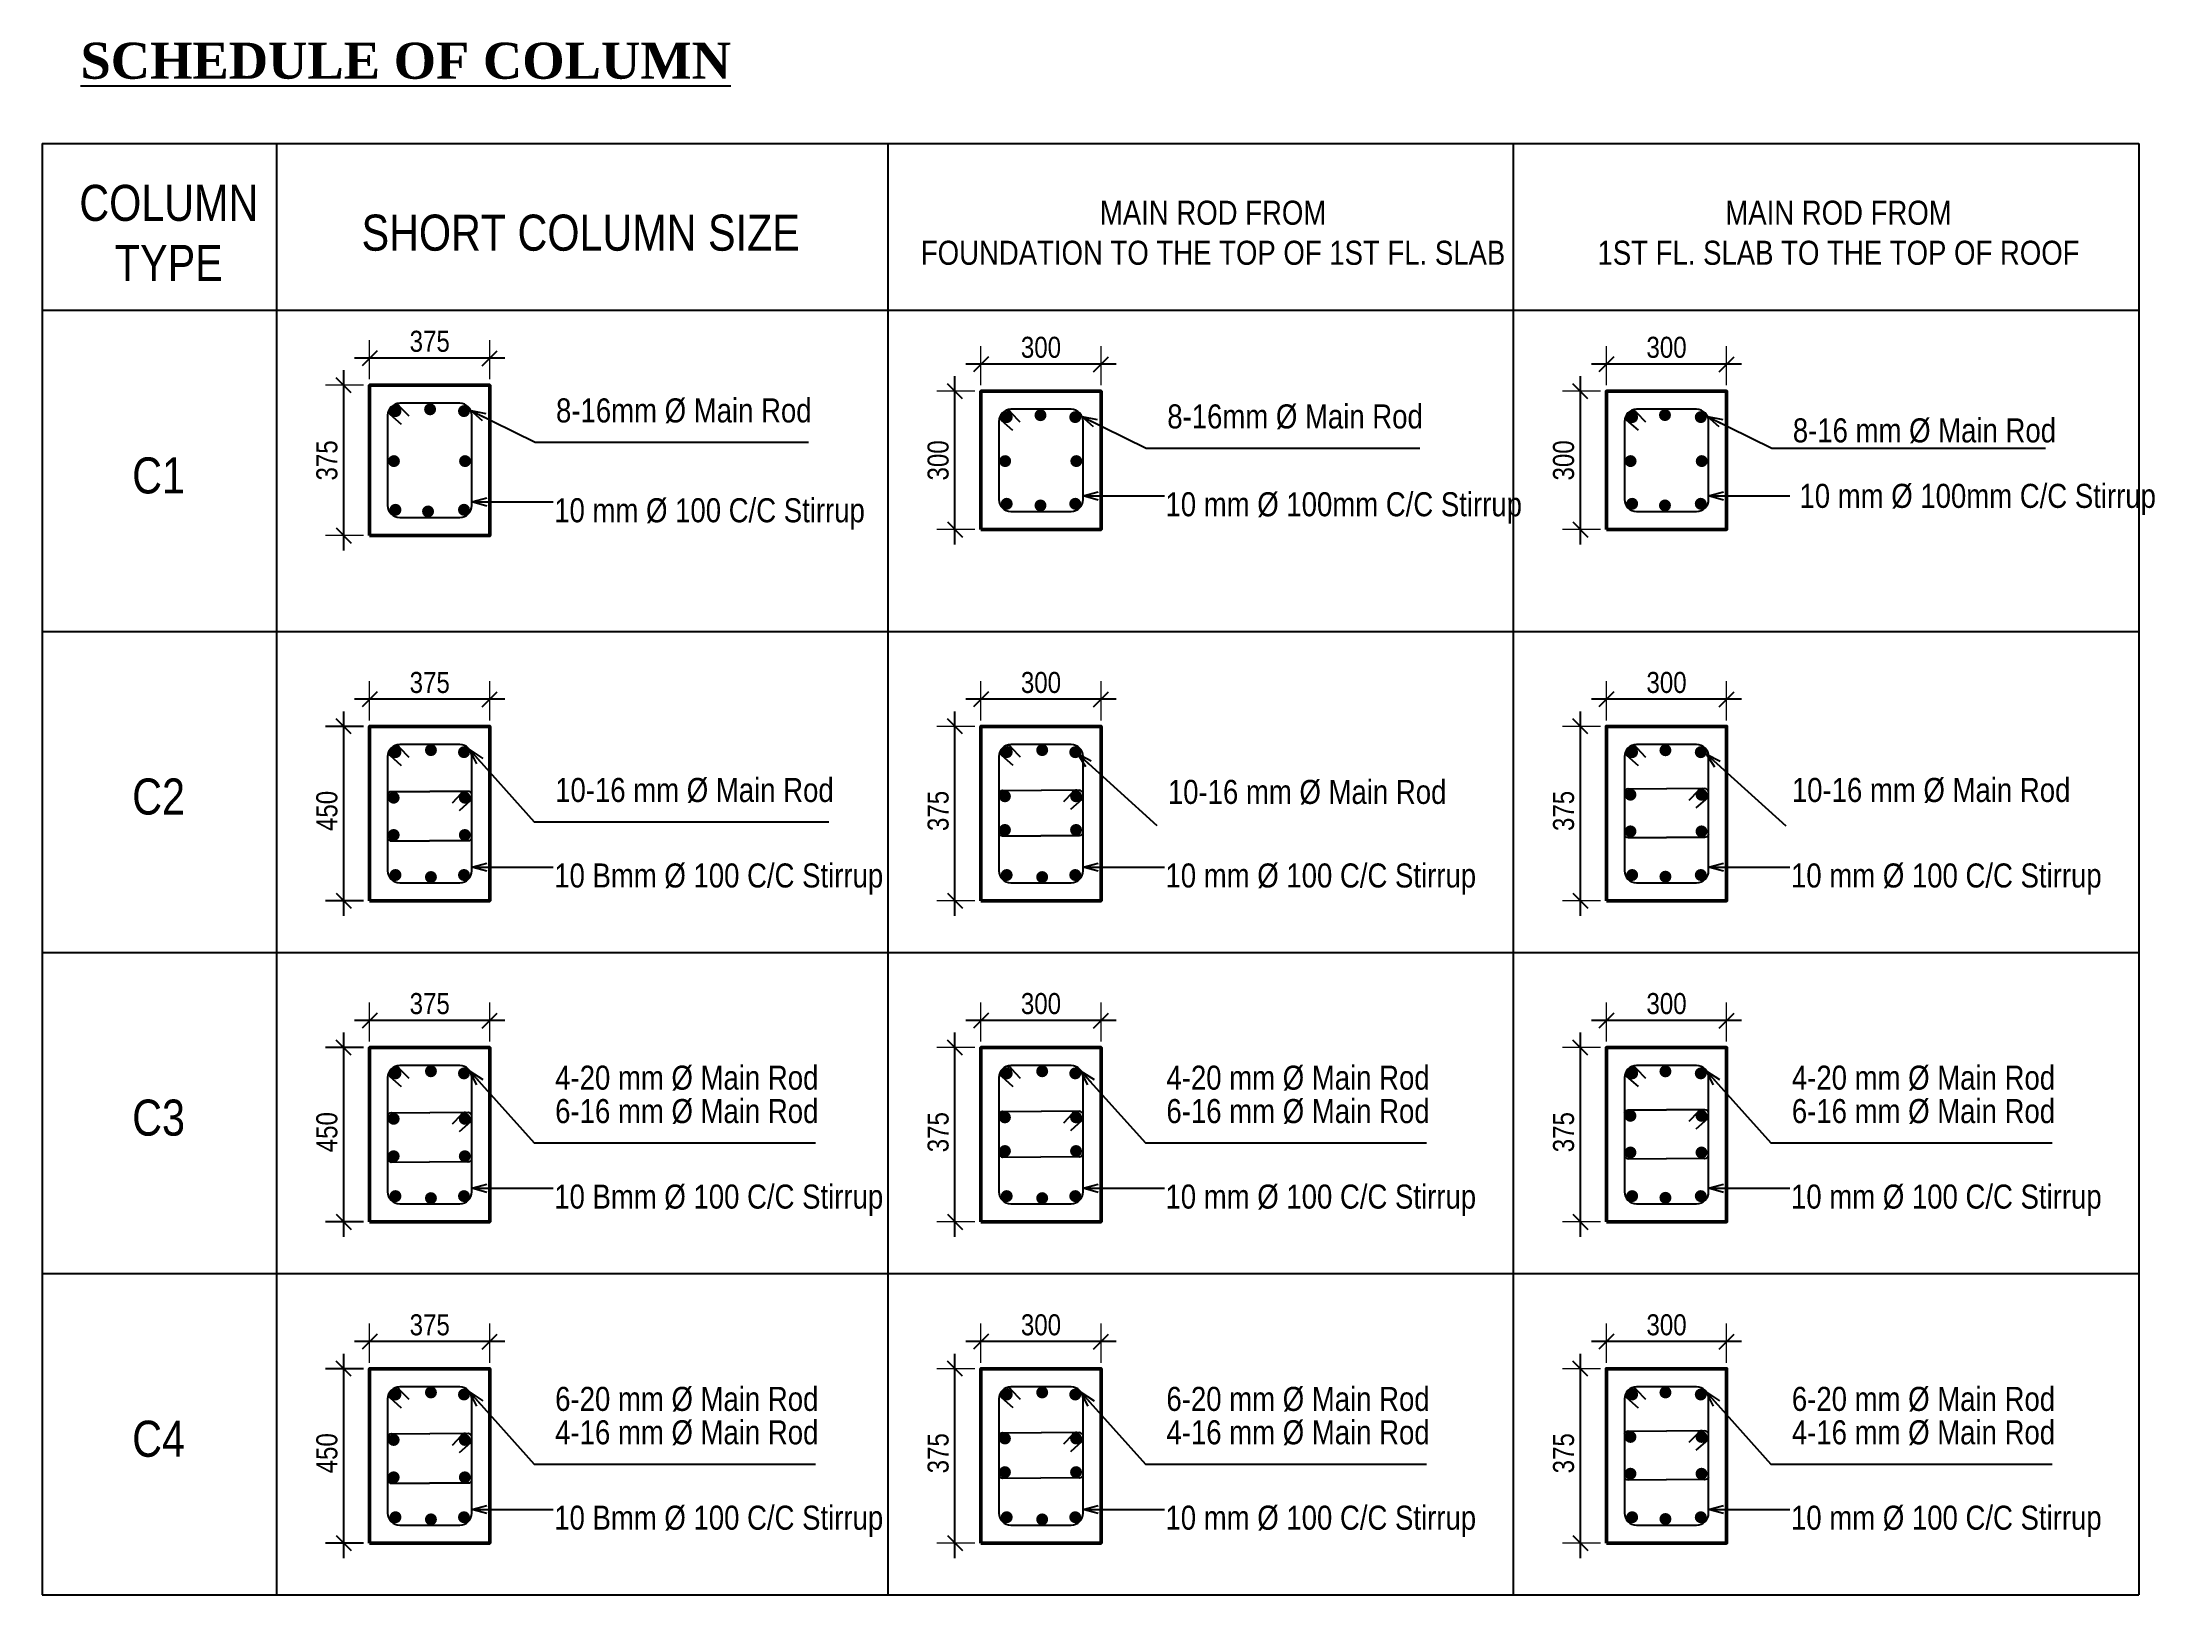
# Model space of a CAD drawing. Header units: inches. Extents: x -100787 to 3653, y -96809 to -8632.
# Drawn here: x -75208 to -75032.2, y -94292.7 to -94163.5 of the extents above; entities that cross this region are included whole.
import ezdxf

# ---------------------------------------------------------------- set-up
doc = ezdxf.new("R2010")
doc.units = ezdxf.units.IN
doc.header["$MEASUREMENT"] = 0
doc.header["$PDMODE"] = 99
doc.layers.add('Column', color=2, linetype='Continuous', lineweight=50)
doc.layers.add('DIM', color=7, linetype='Continuous', lineweight=15)
doc.layers.add('Rod', color=1, linetype='Continuous')
doc.layers.add('TEX', color=7, linetype='Continuous')
doc.styles.get("Standard").update_dxf_attribs({"font": 'ARIALN.TTF'})
doc.dimstyles.new('_20', dxfattribs={"dimscale": 0.25, "dimtxt": 7, "dimasz": 5, "dimexe": 6, "dimexo": 2, "dimgap": 2, "dimtad": 1, "dimdec": 1, "dimzin": 3, "dimdsep": 46, "dimlunit": 4, "dimtxsty": 'Standard', "dimblk": 'OBLIQUE', "dimcen": 0, "dimdle": 5, "dimclrt": 7, "dimazin": 0, "dimtfac": 0.0375, "dimtdec": 1, "dimtofl": 0, "dimtmove": 0, "dimatfit": 3, "dimldrblk": 'OPEN30', "dimfxl": 6, "dimtvp": 0.8, "dimtolj": 1, "dimtzin": 0, "dimlwe": -1, "dimarcsym": 0})

msp = doc.modelspace()

# ---------------------------------------------------------------- texts
at = {"layer": 'TEX'}
for s, insert, char_height, width, attachment_point in [('{\\fTimes New Roman|b1|i0|c0|p18;\\LSCHEDULE OF COLUMN}', (-75204.82, -94163.57), 3, 53.9145, 1), ('COLUMN \\PTYPE', (-75197.47, -94179.4), 3, 13.0958, 5), ('MAIN ROD FROM\\PFOUNDATION TO THE TOP OF 1ST FL. SLAB', (-75110.58, -94179.4), 2, 57.9349, 5), ('MAIN ROD FROM\\P1ST FL. SLAB TO THE TOP OF ROOF', (-75058.54, -94179.4), 2, 57.9349, 5), ('SHORT COLUMN SIZE', (-75163.2, -94179.4), 3, 57.9349, 5), ('8-16mm Ø Main Rod', (-75165.25, -94193.17), 2, 29.4189, 1), ('8-16mm Ø Main Rod', (-75114.39, -94193.67), 2, 29.4189, 1), ('8-16 mm Ø Main Rod', (-75062.34, -94194.83), 2, 29.4189, 1), ('{\\H2.778x;C1}', (-75198.32, -94199.6), 1.08, 37.6489, 5), ('10 mm Ø 100mm C/C Stirrup', (-75061.79, -94200.28), 2, 38.13, 1), ('10 mm Ø 100 C/C Stirrup', (-75165.4, -94201.48), 2, 38.13, 1), ('10 mm Ø 100mm C/C Stirrup', (-75114.54, -94200.98), 2, 38.13, 1), ('{\\H2.778x;C2}', (-75198.32, -94226.32), 1.08, 37.6489, 5), ('\\P10-16 mm Ø Main Rod', (-75165.32, -94221.42), 2, 29.4189, 1), ('\\P10-16 mm Ø Main Rod', (-75114.34, -94221.58), 2, 29.4189, 1), ('\\P10-16 mm Ø Main Rod', (-75062.42, -94221.42), 2, 29.4189, 1), ('10 Bmm Ø 100 C/C Stirrup', (-75165.4, -94231.87), 2, 38.13, 1), ('10 mm Ø 100 C/C Stirrup', (-75114.54, -94231.87), 2, 38.13, 1), ('10 mm Ø 100 C/C Stirrup', (-75062.49, -94231.87), 2, 38.13, 1), ('\\P4-20 mm Ø Main Rod', (-75165.32, -94245.36), 2, 29.4189, 1), ('\\P4-20 mm Ø Main Rod', (-75114.46, -94245.36), 2, 29.4189, 1), ('\\P4-20 mm Ø Main Rod', (-75062.42, -94245.36), 2, 29.4189, 1), ('{\\H2.778x;C3}', (-75198.32, -94253.04), 1.08, 37.6489, 5), ('\\P6-16 mm Ø Main Rod', (-75165.32, -94248.14), 2, 29.4189, 1), ('\\P6-16 mm Ø Main Rod', (-75114.46, -94248.14), 2, 29.4189, 1), ('\\P6-16 mm Ø Main Rod', (-75062.42, -94248.14), 2, 29.4189, 1), ('10 Bmm Ø 100 C/C Stirrup', (-75165.4, -94258.59), 2, 38.13, 1), ('10 mm Ø 100 C/C Stirrup', (-75114.54, -94258.59), 2, 38.13, 1), ('10 mm Ø 100 C/C Stirrup', (-75062.49, -94258.59), 2, 38.13, 1), ('\\P6-20 mm Ø Main Rod', (-75165.32, -94272.09), 2, 29.4189, 1), ('\\P6-20 mm Ø Main Rod', (-75114.46, -94272.09), 2, 29.4189, 1), ('\\P6-20 mm Ø Main Rod', (-75062.42, -94272.09), 2, 29.4189, 1), ('{\\H2.778x;C4}', (-75198.32, -94279.76), 1.08, 37.6489, 5), ('\\P4-16 mm Ø Main Rod', (-75165.32, -94274.87), 2, 29.4189, 1), ('\\P4-16 mm Ø Main Rod', (-75114.46, -94274.87), 2, 29.4189, 1), ('\\P4-16 mm Ø Main Rod', (-75062.42, -94274.87), 2, 29.4189, 1), ('10 Bmm Ø 100 C/C Stirrup', (-75165.4, -94285.31), 2, 38.13, 1), ('10 mm Ø 100 C/C Stirrup', (-75114.54, -94285.31), 2, 38.13, 1), ('10 mm Ø 100 C/C Stirrup', (-75062.49, -94285.31), 2, 38.13, 1)]:
    msp.add_mtext(s, dxfattribs=dict(at, insert=insert, char_height=char_height, width=width, attachment_point=attachment_point))

# ---------------------------------------------------------------- blocks, each defined once
blk = doc.blocks.new('_Oblique')
at = {"color": 0, "linetype": 'ByBlock', "lineweight": -2}
blk.add_line((-0.5, -0.5), (0.5, 0.5), dxfattribs=at)
blk = doc.blocks.new('*D743')
at = {"layer": 'Defpoints', "color": 0}
for p in [(-75182.92, -94192.08), (-75180.76, -94192.08), (-75180.76, -94204.58)]:
    blk.add_point(p, dxfattribs=at)
at = {"layer": 'DIM', "color": 0, "lineweight": -2}
blk.add_line((-75182.92, -94205.83), (-75182.92, -94190.83), dxfattribs=at)
at = {"layer": 'DIM', "color": 0}
for p, q in [((-75181.26, -94192.08), (-75184.42, -94192.08)), ((-75181.26, -94204.58), (-75184.42, -94204.58))]:
    blk.add_line(p, q, dxfattribs=at)
at = {"layer": 'DIM', "color": 0, "lineweight": -2, "xscale": 1.25, "yscale": 1.25, "zscale": 1.25}
for p, rotation in [((-75182.92, -94192.08), 90), ((-75182.92, -94204.58), 270)]:
    blk.add_blockref('_Oblique', p, dxfattribs=dict(at, rotation=rotation))
at = {"layer": 'DIM', "color": 7, "insert": (-75184.31, -94198.33), "char_height": 1.75, "attachment_point": 5, "rotation": 90}
blk.add_mtext('\\A1;375', dxfattribs=at)
blk = doc.blocks.new('_Open30')
at = {"color": 0, "linetype": 'ByBlock', "lineweight": -2}
for p, q in [((-1, 0.27), (0, 0)), ((0, 0), (-1, -0.27)), ((0, 0), (-1, 0))]:
    blk.add_line(p, q, dxfattribs=at)
blk = doc.blocks.new('*D752')
at = {"layer": 'Defpoints', "color": 0}
for p in [(-75180.76, -94189.83), (-75180.76, -94192.08), (-75170.76, -94192.08)]:
    blk.add_point(p, dxfattribs=at)
at = {"layer": 'DIM', "color": 0, "lineweight": -2}
blk.add_line((-75169.51, -94189.83), (-75182.01, -94189.83), dxfattribs=at)
at = {"layer": 'DIM', "color": 0}
for p, q in [((-75180.76, -94191.58), (-75180.76, -94188.33)), ((-75170.76, -94191.58), (-75170.76, -94188.33))]:
    blk.add_line(p, q, dxfattribs=at)
at = {"layer": 'DIM', "color": 0, "lineweight": -2, "xscale": 1.25, "yscale": 1.25, "zscale": 1.25, "rotation": 180}
blk.add_blockref('_Oblique', (-75180.76, -94189.83), dxfattribs=at)
at = {"layer": 'DIM', "color": 0, "lineweight": -2, "xscale": 1.25, "yscale": 1.25, "zscale": 1.25}
blk.add_blockref('_Oblique', (-75170.76, -94189.83), dxfattribs=at)
at = {"layer": 'DIM', "color": 7, "insert": (-75175.76, -94188.43), "char_height": 1.75, "attachment_point": 5}
blk.add_mtext('\\A1;375', dxfattribs=at)
blk = doc.blocks.new('*D744')
at = {"layer": 'Defpoints', "color": 0}
for p in [(-75132.06, -94192.58), (-75129.9, -94192.58), (-75129.9, -94204.08)]:
    blk.add_point(p, dxfattribs=at)
at = {"layer": 'DIM', "color": 0, "lineweight": -2}
blk.add_line((-75132.06, -94205.33), (-75132.06, -94191.33), dxfattribs=at)
at = {"layer": 'DIM', "color": 0}
for p, q in [((-75130.4, -94192.58), (-75133.56, -94192.58)), ((-75130.4, -94204.08), (-75133.56, -94204.08))]:
    blk.add_line(p, q, dxfattribs=at)
at = {"layer": 'DIM', "color": 0, "lineweight": -2, "xscale": 1.25, "yscale": 1.25, "zscale": 1.25}
for p, rotation in [((-75132.06, -94192.58), 90), ((-75132.06, -94204.08), 270)]:
    blk.add_blockref('_Oblique', p, dxfattribs=dict(at, rotation=rotation))
at = {"layer": 'DIM', "color": 7, "insert": (-75133.45, -94198.33), "char_height": 1.75, "attachment_point": 5, "rotation": 90}
blk.add_mtext('\\A1;300', dxfattribs=at)
blk = doc.blocks.new('*D753')
at = {"layer": 'Defpoints', "color": 0}
for p in [(-75129.9, -94190.33), (-75129.9, -94192.58), (-75119.9, -94192.58)]:
    blk.add_point(p, dxfattribs=at)
at = {"layer": 'DIM', "color": 0}
for p, q in [((-75129.9, -94192.08), (-75129.9, -94188.83)), ((-75119.9, -94192.08), (-75119.9, -94188.83))]:
    blk.add_line(p, q, dxfattribs=at)
at = {"layer": 'DIM', "color": 0, "lineweight": -2}
blk.add_line((-75118.65, -94190.33), (-75131.15, -94190.33), dxfattribs=at)
at = {"layer": 'DIM', "color": 0, "lineweight": -2, "xscale": 1.25, "yscale": 1.25, "zscale": 1.25, "rotation": 180}
blk.add_blockref('_Oblique', (-75129.9, -94190.33), dxfattribs=at)
at = {"layer": 'DIM', "color": 0, "lineweight": -2, "xscale": 1.25, "yscale": 1.25, "zscale": 1.25}
blk.add_blockref('_Oblique', (-75119.9, -94190.33), dxfattribs=at)
at = {"layer": 'DIM', "color": 7, "insert": (-75124.9, -94188.93), "char_height": 1.75, "attachment_point": 5}
blk.add_mtext('\\A1;300', dxfattribs=at)
blk = doc.blocks.new('*D745')
at = {"layer": 'Defpoints', "color": 0}
for p in [(-75080.01, -94192.58), (-75077.85, -94192.58), (-75077.85, -94204.08)]:
    blk.add_point(p, dxfattribs=at)
at = {"layer": 'DIM', "color": 0, "lineweight": -2}
blk.add_line((-75080.01, -94205.33), (-75080.01, -94191.33), dxfattribs=at)
at = {"layer": 'DIM', "color": 0}
for p, q in [((-75078.35, -94192.58), (-75081.51, -94192.58)), ((-75078.35, -94204.08), (-75081.51, -94204.08))]:
    blk.add_line(p, q, dxfattribs=at)
at = {"layer": 'DIM', "color": 0, "lineweight": -2, "xscale": 1.25, "yscale": 1.25, "zscale": 1.25}
for p, rotation in [((-75080.01, -94192.58), 90), ((-75080.01, -94204.08), 270)]:
    blk.add_blockref('_Oblique', p, dxfattribs=dict(at, rotation=rotation))
at = {"layer": 'DIM', "color": 7, "insert": (-75081.41, -94198.33), "char_height": 1.75, "attachment_point": 5, "rotation": 90}
blk.add_mtext('\\A1;300', dxfattribs=at)
blk = doc.blocks.new('*D754')
at = {"layer": 'Defpoints', "color": 0}
for p in [(-75077.85, -94190.33), (-75077.85, -94192.58), (-75067.85, -94192.58)]:
    blk.add_point(p, dxfattribs=at)
at = {"layer": 'DIM', "color": 0}
for p, q in [((-75077.85, -94192.08), (-75077.85, -94188.83)), ((-75067.85, -94192.08), (-75067.85, -94188.83))]:
    blk.add_line(p, q, dxfattribs=at)
at = {"layer": 'DIM', "color": 0, "lineweight": -2}
blk.add_line((-75066.6, -94190.33), (-75079.1, -94190.33), dxfattribs=at)
at = {"layer": 'DIM', "color": 0, "lineweight": -2, "xscale": 1.25, "yscale": 1.25, "zscale": 1.25, "rotation": 180}
blk.add_blockref('_Oblique', (-75077.85, -94190.33), dxfattribs=at)
at = {"layer": 'DIM', "color": 0, "lineweight": -2, "xscale": 1.25, "yscale": 1.25, "zscale": 1.25}
blk.add_blockref('_Oblique', (-75067.85, -94190.33), dxfattribs=at)
at = {"layer": 'DIM', "color": 7, "insert": (-75072.85, -94188.93), "char_height": 1.75, "attachment_point": 5}
blk.add_mtext('\\A1;300', dxfattribs=at)
blk = doc.blocks.new('A$C0A0C7ABB')
at = {"layer": 'Rod'}
blk.add_hatch(color=256, dxfattribs=at).paths.add_polyline_path([(1, 0.5, 1), (0, 0.5, 1)])
blk = doc.blocks.new('*D746')
at = {"layer": 'Defpoints', "color": 0}
for p in [(-75132.06, -94220.47), (-75129.9, -94220.47), (-75129.9, -94234.97)]:
    blk.add_point(p, dxfattribs=at)
at = {"layer": 'DIM', "color": 0, "lineweight": -2}
blk.add_line((-75132.06, -94236.22), (-75132.06, -94219.22), dxfattribs=at)
at = {"layer": 'DIM', "color": 0}
for p, q in [((-75130.4, -94220.47), (-75133.56, -94220.47)), ((-75130.4, -94234.97), (-75133.56, -94234.97))]:
    blk.add_line(p, q, dxfattribs=at)
at = {"layer": 'DIM', "color": 0, "lineweight": -2, "xscale": 1.25, "yscale": 1.25, "zscale": 1.25}
for p, rotation in [((-75132.06, -94220.47), 90), ((-75132.06, -94234.97), 270)]:
    blk.add_blockref('_Oblique', p, dxfattribs=dict(at, rotation=rotation))
at = {"layer": 'DIM', "color": 7, "insert": (-75133.45, -94227.5), "char_height": 1.75, "attachment_point": 5, "rotation": 90}
blk.add_mtext('\\A1;375', dxfattribs=at)
blk = doc.blocks.new('*D755')
at = {"layer": 'Defpoints', "color": 0}
for p in [(-75129.9, -94218.21), (-75129.9, -94220.47), (-75119.9, -94220.47)]:
    blk.add_point(p, dxfattribs=at)
at = {"layer": 'DIM', "color": 0}
for p, q in [((-75129.9, -94219.97), (-75129.9, -94216.71)), ((-75119.9, -94219.97), (-75119.9, -94216.71))]:
    blk.add_line(p, q, dxfattribs=at)
at = {"layer": 'DIM', "color": 0, "lineweight": -2}
blk.add_line((-75118.65, -94218.21), (-75131.15, -94218.21), dxfattribs=at)
at = {"layer": 'DIM', "color": 0, "lineweight": -2, "xscale": 1.25, "yscale": 1.25, "zscale": 1.25, "rotation": 180}
blk.add_blockref('_Oblique', (-75129.9, -94218.21), dxfattribs=at)
at = {"layer": 'DIM', "color": 0, "lineweight": -2, "xscale": 1.25, "yscale": 1.25, "zscale": 1.25}
blk.add_blockref('_Oblique', (-75119.9, -94218.21), dxfattribs=at)
at = {"layer": 'DIM', "color": 7, "insert": (-75124.9, -94216.82), "char_height": 1.75, "attachment_point": 5}
blk.add_mtext('\\A1;300', dxfattribs=at)
blk = doc.blocks.new('*D747')
at = {"layer": 'Defpoints', "color": 0}
for p in [(-75182.92, -94220.47), (-75180.76, -94220.47), (-75180.76, -94234.97)]:
    blk.add_point(p, dxfattribs=at)
at = {"layer": 'TEX', "color": 0, "lineweight": -2}
blk.add_line((-75182.92, -94236.22), (-75182.92, -94219.22), dxfattribs=at)
at = {"layer": 'TEX', "color": 0}
for p, q in [((-75181.26, -94220.47), (-75184.42, -94220.47)), ((-75181.26, -94234.97), (-75184.42, -94234.97))]:
    blk.add_line(p, q, dxfattribs=at)
at = {"layer": 'TEX', "color": 0, "lineweight": -2, "xscale": 1.25, "yscale": 1.25, "zscale": 1.25}
for p, rotation in [((-75182.92, -94220.47), 90), ((-75182.92, -94234.97), 270)]:
    blk.add_blockref('_Oblique', p, dxfattribs=dict(at, rotation=rotation))
at = {"layer": 'TEX', "color": 7, "insert": (-75184.31, -94227.5), "char_height": 1.75, "attachment_point": 5, "rotation": 90}
blk.add_mtext('\\A1;450', dxfattribs=at)
blk = doc.blocks.new('*D756')
at = {"layer": 'Defpoints', "color": 0}
for p in [(-75180.76, -94218.21), (-75180.76, -94220.47), (-75170.76, -94220.47)]:
    blk.add_point(p, dxfattribs=at)
at = {"layer": 'DIM', "color": 0}
for p, q in [((-75180.76, -94219.97), (-75180.76, -94216.71)), ((-75170.76, -94219.97), (-75170.76, -94216.71))]:
    blk.add_line(p, q, dxfattribs=at)
at = {"layer": 'DIM', "color": 0, "lineweight": -2}
blk.add_line((-75169.51, -94218.21), (-75182.01, -94218.21), dxfattribs=at)
at = {"layer": 'DIM', "color": 0, "lineweight": -2, "xscale": 1.25, "yscale": 1.25, "zscale": 1.25, "rotation": 180}
blk.add_blockref('_Oblique', (-75180.76, -94218.21), dxfattribs=at)
at = {"layer": 'DIM', "color": 0, "lineweight": -2, "xscale": 1.25, "yscale": 1.25, "zscale": 1.25}
blk.add_blockref('_Oblique', (-75170.76, -94218.21), dxfattribs=at)
at = {"layer": 'DIM', "color": 7, "insert": (-75175.76, -94216.82), "char_height": 1.75, "attachment_point": 5}
blk.add_mtext('\\A1;375', dxfattribs=at)
blk = doc.blocks.new('*D748')
at = {"layer": 'Defpoints', "color": 0}
for p in [(-75080.01, -94220.47), (-75077.85, -94220.47), (-75077.85, -94234.97)]:
    blk.add_point(p, dxfattribs=at)
at = {"layer": 'DIM', "color": 0, "lineweight": -2}
blk.add_line((-75080.01, -94236.22), (-75080.01, -94219.22), dxfattribs=at)
at = {"layer": 'DIM', "color": 0}
for p, q in [((-75078.35, -94220.47), (-75081.51, -94220.47)), ((-75078.35, -94234.97), (-75081.51, -94234.97))]:
    blk.add_line(p, q, dxfattribs=at)
at = {"layer": 'DIM', "color": 0, "lineweight": -2, "xscale": 1.25, "yscale": 1.25, "zscale": 1.25}
for p, rotation in [((-75080.01, -94220.47), 90), ((-75080.01, -94234.97), 270)]:
    blk.add_blockref('_Oblique', p, dxfattribs=dict(at, rotation=rotation))
at = {"layer": 'DIM', "color": 7, "insert": (-75081.41, -94227.5), "char_height": 1.75, "attachment_point": 5, "rotation": 90}
blk.add_mtext('\\A1;375', dxfattribs=at)
blk = doc.blocks.new('*D757')
at = {"layer": 'Defpoints', "color": 0}
for p in [(-75077.85, -94218.21), (-75077.85, -94220.47), (-75067.85, -94220.47)]:
    blk.add_point(p, dxfattribs=at)
at = {"layer": 'DIM', "color": 0}
for p, q in [((-75077.85, -94219.97), (-75077.85, -94216.71)), ((-75067.85, -94219.97), (-75067.85, -94216.71))]:
    blk.add_line(p, q, dxfattribs=at)
at = {"layer": 'DIM', "color": 0, "lineweight": -2}
blk.add_line((-75066.6, -94218.21), (-75079.1, -94218.21), dxfattribs=at)
at = {"layer": 'DIM', "color": 0, "lineweight": -2, "xscale": 1.25, "yscale": 1.25, "zscale": 1.25, "rotation": 180}
blk.add_blockref('_Oblique', (-75077.85, -94218.21), dxfattribs=at)
at = {"layer": 'DIM', "color": 0, "lineweight": -2, "xscale": 1.25, "yscale": 1.25, "zscale": 1.25}
blk.add_blockref('_Oblique', (-75067.85, -94218.21), dxfattribs=at)
at = {"layer": 'DIM', "color": 7, "insert": (-75072.85, -94216.82), "char_height": 1.75, "attachment_point": 5}
blk.add_mtext('\\A1;300', dxfattribs=at)
blk = doc.blocks.new('*D749')
at = {"layer": 'Defpoints', "color": 0}
for p in [(-75132.06, -94247.19), (-75129.9, -94247.19), (-75129.9, -94261.69)]:
    blk.add_point(p, dxfattribs=at)
at = {"layer": 'DIM', "color": 0, "lineweight": -2}
blk.add_line((-75132.06, -94262.94), (-75132.06, -94245.94), dxfattribs=at)
at = {"layer": 'DIM', "color": 0}
for p, q in [((-75130.4, -94247.19), (-75133.56, -94247.19)), ((-75130.4, -94261.69), (-75133.56, -94261.69))]:
    blk.add_line(p, q, dxfattribs=at)
at = {"layer": 'DIM', "color": 0, "lineweight": -2, "xscale": 1.25, "yscale": 1.25, "zscale": 1.25}
for p, rotation in [((-75132.06, -94247.19), 90), ((-75132.06, -94261.69), 270)]:
    blk.add_blockref('_Oblique', p, dxfattribs=dict(at, rotation=rotation))
at = {"layer": 'DIM', "color": 7, "insert": (-75133.45, -94254.23), "char_height": 1.75, "attachment_point": 5, "rotation": 90}
blk.add_mtext('\\A1;375', dxfattribs=at)
blk = doc.blocks.new('*D758')
at = {"layer": 'Defpoints', "color": 0}
for p in [(-75129.9, -94244.94), (-75129.9, -94247.19), (-75119.9, -94247.19)]:
    blk.add_point(p, dxfattribs=at)
at = {"layer": 'DIM', "color": 0}
for p, q in [((-75129.9, -94246.69), (-75129.9, -94243.44)), ((-75119.9, -94246.69), (-75119.9, -94243.44))]:
    blk.add_line(p, q, dxfattribs=at)
at = {"layer": 'DIM', "color": 0, "lineweight": -2}
blk.add_line((-75118.65, -94244.94), (-75131.15, -94244.94), dxfattribs=at)
at = {"layer": 'DIM', "color": 0, "lineweight": -2, "xscale": 1.25, "yscale": 1.25, "zscale": 1.25, "rotation": 180}
blk.add_blockref('_Oblique', (-75129.9, -94244.94), dxfattribs=at)
at = {"layer": 'DIM', "color": 0, "lineweight": -2, "xscale": 1.25, "yscale": 1.25, "zscale": 1.25}
blk.add_blockref('_Oblique', (-75119.9, -94244.94), dxfattribs=at)
at = {"layer": 'DIM', "color": 7, "insert": (-75124.9, -94243.54), "char_height": 1.75, "attachment_point": 5}
blk.add_mtext('\\A1;300', dxfattribs=at)
blk = doc.blocks.new('*D750')
at = {"layer": 'Defpoints', "color": 0}
for p in [(-75182.92, -94247.19), (-75180.76, -94247.19), (-75180.76, -94261.69)]:
    blk.add_point(p, dxfattribs=at)
at = {"layer": 'TEX', "color": 0, "lineweight": -2}
blk.add_line((-75182.92, -94262.94), (-75182.92, -94245.94), dxfattribs=at)
at = {"layer": 'TEX', "color": 0}
for p, q in [((-75181.26, -94247.19), (-75184.42, -94247.19)), ((-75181.26, -94261.69), (-75184.42, -94261.69))]:
    blk.add_line(p, q, dxfattribs=at)
at = {"layer": 'TEX', "color": 0, "lineweight": -2, "xscale": 1.25, "yscale": 1.25, "zscale": 1.25}
for p, rotation in [((-75182.92, -94247.19), 90), ((-75182.92, -94261.69), 270)]:
    blk.add_blockref('_Oblique', p, dxfattribs=dict(at, rotation=rotation))
at = {"layer": 'TEX', "color": 7, "insert": (-75184.31, -94254.23), "char_height": 1.75, "attachment_point": 5, "rotation": 90}
blk.add_mtext('\\A1;450', dxfattribs=at)
blk = doc.blocks.new('*D759')
at = {"layer": 'Defpoints', "color": 0}
for p in [(-75180.76, -94244.94), (-75180.76, -94247.19), (-75170.76, -94247.19)]:
    blk.add_point(p, dxfattribs=at)
at = {"layer": 'DIM', "color": 0}
for p, q in [((-75180.76, -94246.69), (-75180.76, -94243.44)), ((-75170.76, -94246.69), (-75170.76, -94243.44))]:
    blk.add_line(p, q, dxfattribs=at)
at = {"layer": 'DIM', "color": 0, "lineweight": -2}
blk.add_line((-75169.51, -94244.94), (-75182.01, -94244.94), dxfattribs=at)
at = {"layer": 'DIM', "color": 0, "lineweight": -2, "xscale": 1.25, "yscale": 1.25, "zscale": 1.25, "rotation": 180}
blk.add_blockref('_Oblique', (-75180.76, -94244.94), dxfattribs=at)
at = {"layer": 'DIM', "color": 0, "lineweight": -2, "xscale": 1.25, "yscale": 1.25, "zscale": 1.25}
blk.add_blockref('_Oblique', (-75170.76, -94244.94), dxfattribs=at)
at = {"layer": 'DIM', "color": 7, "insert": (-75175.76, -94243.54), "char_height": 1.75, "attachment_point": 5}
blk.add_mtext('\\A1;375', dxfattribs=at)
blk = doc.blocks.new('*D751')
at = {"layer": 'Defpoints', "color": 0}
for p in [(-75080.01, -94247.19), (-75077.85, -94247.19), (-75077.85, -94261.69)]:
    blk.add_point(p, dxfattribs=at)
at = {"layer": 'DIM', "color": 0, "lineweight": -2}
blk.add_line((-75080.01, -94262.94), (-75080.01, -94245.94), dxfattribs=at)
at = {"layer": 'DIM', "color": 0}
for p, q in [((-75078.35, -94247.19), (-75081.51, -94247.19)), ((-75078.35, -94261.69), (-75081.51, -94261.69))]:
    blk.add_line(p, q, dxfattribs=at)
at = {"layer": 'DIM', "color": 0, "lineweight": -2, "xscale": 1.25, "yscale": 1.25, "zscale": 1.25}
for p, rotation in [((-75080.01, -94247.19), 90), ((-75080.01, -94261.69), 270)]:
    blk.add_blockref('_Oblique', p, dxfattribs=dict(at, rotation=rotation))
at = {"layer": 'DIM', "color": 7, "insert": (-75081.41, -94254.23), "char_height": 1.75, "attachment_point": 5, "rotation": 90}
blk.add_mtext('\\A1;375', dxfattribs=at)
blk = doc.blocks.new('*D760')
at = {"layer": 'Defpoints', "color": 0}
for p in [(-75077.85, -94244.94), (-75077.85, -94247.19), (-75067.85, -94247.19)]:
    blk.add_point(p, dxfattribs=at)
at = {"layer": 'DIM', "color": 0}
for p, q in [((-75077.85, -94246.69), (-75077.85, -94243.44)), ((-75067.85, -94246.69), (-75067.85, -94243.44))]:
    blk.add_line(p, q, dxfattribs=at)
at = {"layer": 'DIM', "color": 0, "lineweight": -2}
blk.add_line((-75066.6, -94244.94), (-75079.1, -94244.94), dxfattribs=at)
at = {"layer": 'DIM', "color": 0, "lineweight": -2, "xscale": 1.25, "yscale": 1.25, "zscale": 1.25, "rotation": 180}
blk.add_blockref('_Oblique', (-75077.85, -94244.94), dxfattribs=at)
at = {"layer": 'DIM', "color": 0, "lineweight": -2, "xscale": 1.25, "yscale": 1.25, "zscale": 1.25}
blk.add_blockref('_Oblique', (-75067.85, -94244.94), dxfattribs=at)
at = {"layer": 'DIM', "color": 7, "insert": (-75072.85, -94243.54), "char_height": 1.75, "attachment_point": 5}
blk.add_mtext('\\A1;300', dxfattribs=at)
blk = doc.blocks.new('*D761')
at = {"layer": 'Defpoints', "color": 0}
for p in [(-75132.06, -94273.92), (-75129.9, -94273.92), (-75129.9, -94288.42)]:
    blk.add_point(p, dxfattribs=at)
at = {"layer": 'DIM', "color": 0}
for p, q in [((-75130.4, -94273.92), (-75133.56, -94273.92)), ((-75130.4, -94288.42), (-75133.56, -94288.42))]:
    blk.add_line(p, q, dxfattribs=at)
at = {"layer": 'DIM', "color": 0, "lineweight": -2}
blk.add_line((-75132.06, -94289.67), (-75132.06, -94272.67), dxfattribs=at)
at = {"layer": 'DIM', "color": 0, "lineweight": -2, "xscale": 1.25, "yscale": 1.25, "zscale": 1.25}
for p, rotation in [((-75132.06, -94273.92), 90), ((-75132.06, -94288.42), 270)]:
    blk.add_blockref('_Oblique', p, dxfattribs=dict(at, rotation=rotation))
at = {"layer": 'DIM', "color": 7, "insert": (-75133.45, -94280.95), "char_height": 1.75, "attachment_point": 5, "rotation": 90}
blk.add_mtext('\\A1;375', dxfattribs=at)
blk = doc.blocks.new('*D764')
at = {"layer": 'Defpoints', "color": 0}
for p in [(-75129.9, -94271.66), (-75129.9, -94273.92), (-75119.9, -94273.92)]:
    blk.add_point(p, dxfattribs=at)
at = {"layer": 'DIM', "color": 0}
for p, q in [((-75129.9, -94273.42), (-75129.9, -94270.16)), ((-75119.9, -94273.42), (-75119.9, -94270.16))]:
    blk.add_line(p, q, dxfattribs=at)
at = {"layer": 'DIM', "color": 0, "lineweight": -2}
blk.add_line((-75118.65, -94271.66), (-75131.15, -94271.66), dxfattribs=at)
at = {"layer": 'DIM', "color": 0, "lineweight": -2, "xscale": 1.25, "yscale": 1.25, "zscale": 1.25, "rotation": 180}
blk.add_blockref('_Oblique', (-75129.9, -94271.66), dxfattribs=at)
at = {"layer": 'DIM', "color": 0, "lineweight": -2, "xscale": 1.25, "yscale": 1.25, "zscale": 1.25}
blk.add_blockref('_Oblique', (-75119.9, -94271.66), dxfattribs=at)
at = {"layer": 'DIM', "color": 7, "insert": (-75124.9, -94270.27), "char_height": 1.75, "attachment_point": 5}
blk.add_mtext('\\A1;300', dxfattribs=at)
blk = doc.blocks.new('*D762')
at = {"layer": 'Defpoints', "color": 0}
for p in [(-75182.92, -94273.92), (-75180.76, -94273.92), (-75180.76, -94288.42)]:
    blk.add_point(p, dxfattribs=at)
at = {"layer": 'TEX', "color": 0}
for p, q in [((-75181.26, -94273.92), (-75184.42, -94273.92)), ((-75181.26, -94288.42), (-75184.42, -94288.42))]:
    blk.add_line(p, q, dxfattribs=at)
at = {"layer": 'TEX', "color": 0, "lineweight": -2}
blk.add_line((-75182.92, -94289.67), (-75182.92, -94272.67), dxfattribs=at)
at = {"layer": 'TEX', "color": 0, "lineweight": -2, "xscale": 1.25, "yscale": 1.25, "zscale": 1.25}
for p, rotation in [((-75182.92, -94273.92), 90), ((-75182.92, -94288.42), 270)]:
    blk.add_blockref('_Oblique', p, dxfattribs=dict(at, rotation=rotation))
at = {"layer": 'TEX', "color": 7, "insert": (-75184.31, -94280.95), "char_height": 1.75, "attachment_point": 5, "rotation": 90}
blk.add_mtext('\\A1;450', dxfattribs=at)
blk = doc.blocks.new('*D765')
at = {"layer": 'Defpoints', "color": 0}
for p in [(-75180.76, -94271.66), (-75180.76, -94273.92), (-75170.76, -94273.92)]:
    blk.add_point(p, dxfattribs=at)
at = {"layer": 'DIM', "color": 0}
for p, q in [((-75180.76, -94273.42), (-75180.76, -94270.16)), ((-75170.76, -94273.42), (-75170.76, -94270.16))]:
    blk.add_line(p, q, dxfattribs=at)
at = {"layer": 'DIM', "color": 0, "lineweight": -2}
blk.add_line((-75169.51, -94271.66), (-75182.01, -94271.66), dxfattribs=at)
at = {"layer": 'DIM', "color": 0, "lineweight": -2, "xscale": 1.25, "yscale": 1.25, "zscale": 1.25, "rotation": 180}
blk.add_blockref('_Oblique', (-75180.76, -94271.66), dxfattribs=at)
at = {"layer": 'DIM', "color": 0, "lineweight": -2, "xscale": 1.25, "yscale": 1.25, "zscale": 1.25}
blk.add_blockref('_Oblique', (-75170.76, -94271.66), dxfattribs=at)
at = {"layer": 'DIM', "color": 7, "insert": (-75175.76, -94270.27), "char_height": 1.75, "attachment_point": 5}
blk.add_mtext('\\A1;375', dxfattribs=at)
blk = doc.blocks.new('*D763')
at = {"layer": 'Defpoints', "color": 0}
for p in [(-75080.01, -94273.92), (-75077.85, -94273.92), (-75077.85, -94288.42)]:
    blk.add_point(p, dxfattribs=at)
at = {"layer": 'DIM', "color": 0}
for p, q in [((-75078.35, -94273.92), (-75081.51, -94273.92)), ((-75078.35, -94288.42), (-75081.51, -94288.42))]:
    blk.add_line(p, q, dxfattribs=at)
at = {"layer": 'DIM', "color": 0, "lineweight": -2}
blk.add_line((-75080.01, -94289.67), (-75080.01, -94272.67), dxfattribs=at)
at = {"layer": 'DIM', "color": 0, "lineweight": -2, "xscale": 1.25, "yscale": 1.25, "zscale": 1.25}
for p, rotation in [((-75080.01, -94273.92), 90), ((-75080.01, -94288.42), 270)]:
    blk.add_blockref('_Oblique', p, dxfattribs=dict(at, rotation=rotation))
at = {"layer": 'DIM', "color": 7, "insert": (-75081.41, -94280.95), "char_height": 1.75, "attachment_point": 5, "rotation": 90}
blk.add_mtext('\\A1;375', dxfattribs=at)
blk = doc.blocks.new('*D766')
at = {"layer": 'Defpoints', "color": 0}
for p in [(-75077.85, -94271.66), (-75077.85, -94273.92), (-75067.85, -94273.92)]:
    blk.add_point(p, dxfattribs=at)
at = {"layer": 'DIM', "color": 0}
for p, q in [((-75077.85, -94273.42), (-75077.85, -94270.16)), ((-75067.85, -94273.42), (-75067.85, -94270.16))]:
    blk.add_line(p, q, dxfattribs=at)
at = {"layer": 'DIM', "color": 0, "lineweight": -2}
blk.add_line((-75066.6, -94271.66), (-75079.1, -94271.66), dxfattribs=at)
at = {"layer": 'DIM', "color": 0, "lineweight": -2, "xscale": 1.25, "yscale": 1.25, "zscale": 1.25, "rotation": 180}
blk.add_blockref('_Oblique', (-75077.85, -94271.66), dxfattribs=at)
at = {"layer": 'DIM', "color": 0, "lineweight": -2, "xscale": 1.25, "yscale": 1.25, "zscale": 1.25}
blk.add_blockref('_Oblique', (-75067.85, -94271.66), dxfattribs=at)
at = {"layer": 'DIM', "color": 7, "insert": (-75072.85, -94270.27), "char_height": 1.75, "attachment_point": 5}
blk.add_mtext('\\A1;300', dxfattribs=at)

# ---------------------------------------------------------------- dimensions: what is measured, and where the dimension line sits
at = {"layer": 'DIM'}
for base, p1, p2, text, picture, middle in [((-75180.76, -94189.83), (-75170.76, -94192.08), (-75180.76, -94192.08), '375', '*D752', (-75175.76, -94188.43)), ((-75129.9, -94190.33), (-75119.9, -94192.58), (-75129.9, -94192.58), '300', '*D753', (-75124.9, -94188.93)), ((-75077.85, -94190.33), (-75067.85, -94192.58), (-75077.85, -94192.58), '300', '*D754', (-75072.85, -94188.93)), ((-75180.76, -94218.21), (-75170.76, -94220.47), (-75180.76, -94220.47), '375', '*D756', (-75175.76, -94216.82)), ((-75129.9, -94218.21), (-75119.9, -94220.47), (-75129.9, -94220.47), '300', '*D755', (-75124.9, -94216.82)), ((-75077.85, -94218.21), (-75067.85, -94220.47), (-75077.85, -94220.47), '300', '*D757', (-75072.85, -94216.82)), ((-75180.76, -94244.94), (-75170.76, -94247.19), (-75180.76, -94247.19), '375', '*D759', (-75175.76, -94243.54)), ((-75129.9, -94244.94), (-75119.9, -94247.19), (-75129.9, -94247.19), '300', '*D758', (-75124.9, -94243.54)), ((-75077.85, -94244.94), (-75067.85, -94247.19), (-75077.85, -94247.19), '300', '*D760', (-75072.85, -94243.54)), ((-75180.76, -94271.66), (-75170.76, -94273.92), (-75180.76, -94273.92), '375', '*D765', (-75175.76, -94270.27)), ((-75129.9, -94271.66), (-75119.9, -94273.92), (-75129.9, -94273.92), '300', '*D764', (-75124.9, -94270.27)), ((-75077.85, -94271.66), (-75067.85, -94273.92), (-75077.85, -94273.92), '300', '*D766', (-75072.85, -94270.27))]:
    dim = msp.add_linear_dim(base=base, p1=p1, p2=p2, text=text, dimstyle='_20', dxfattribs=at)
    dim.commit()
    dim.dimension.update_dxf_attribs({"geometry": picture, "text_midpoint": middle})
for base, p1, p2, text, picture, middle in [((-75182.92, -94192.08), (-75180.76, -94204.58), (-75180.76, -94192.08), '375', '*D743', (-75182.92, -94198.33)), ((-75132.06, -94192.58), (-75129.9, -94204.08), (-75129.9, -94192.58), '300', '*D744', (-75132.06, -94198.33)), ((-75080.01, -94192.58), (-75077.85, -94204.08), (-75077.85, -94192.58), '300', '*D745', (-75080.01, -94198.33)), ((-75132.06, -94220.47), (-75129.9, -94234.97), (-75129.9, -94220.47), '375', '*D746', (-75132.06, -94227.5)), ((-75080.01, -94220.47), (-75077.85, -94234.97), (-75077.85, -94220.47), '375', '*D748', (-75080.01, -94227.5)), ((-75132.06, -94247.19), (-75129.9, -94261.69), (-75129.9, -94247.19), '375', '*D749', (-75132.06, -94254.23)), ((-75080.01, -94247.19), (-75077.85, -94261.69), (-75077.85, -94247.19), '375', '*D751', (-75080.01, -94254.23)), ((-75132.06, -94273.92), (-75129.9, -94288.42), (-75129.9, -94273.92), '375', '*D761', (-75132.06, -94280.95)), ((-75080.01, -94273.92), (-75077.85, -94288.42), (-75077.85, -94273.92), '375', '*D763', (-75080.01, -94280.95))]:
    dim = msp.add_linear_dim(base=base, p1=p1, p2=p2, angle=90, text=text, dimstyle='_20', dxfattribs=at)
    dim.commit()
    dim.dimension.update_dxf_attribs({"geometry": picture, "text_midpoint": middle, "dimtype": 160})
at = {"layer": 'TEX'}
for base, p1, p2, picture, middle in [((-75182.92, -94220.47), (-75180.76, -94234.97), (-75180.76, -94220.47), '*D747', (-75182.92, -94227.5)), ((-75182.92, -94247.19), (-75180.76, -94261.69), (-75180.76, -94247.19), '*D750', (-75182.92, -94254.23)), ((-75182.92, -94273.92), (-75180.76, -94288.42), (-75180.76, -94273.92), '*D762', (-75182.92, -94280.95))]:
    dim = msp.add_linear_dim(base=base, p1=p1, p2=p2, angle=90, text='450', dimstyle='_20', dxfattribs=at)
    dim.commit()
    dim.dimension.update_dxf_attribs({"geometry": picture, "text_midpoint": middle, "dimtype": 160})

# ---------------------------------------------------------------- hatches: boundary and pattern name
at = {"layer": 'Rod'}
for points in [[(-75178.11, -94194.23, -1), (-75179.11, -94194.23, -1)], [(-75175.23, -94194.08, 1), (-75176.23, -94194.08, 1)], [(-75173.41, -94194.23, 1), (-75172.41, -94194.23, 1)], [(-75127.25, -94194.73, -1), (-75128.25, -94194.73, -1)], [(-75122.55, -94194.73, 1), (-75121.55, -94194.73, 1)], [(-75075.21, -94194.73, -1), (-75076.21, -94194.73, -1)], [(-75072.48, -94194.56, 1), (-75073.48, -94194.56, 1)], [(-75070.5, -94194.73, 1), (-75069.5, -94194.73, 1)], [(-75178.24, -94198.39, 1), (-75179.24, -94198.39, 1)], [(-75173.32, -94198.39, -1), (-75172.32, -94198.39, -1)], [(-75127.38, -94198.39, 1), (-75128.38, -94198.39, 1)], [(-75122.46, -94198.39, -1), (-75121.46, -94198.39, -1)], [(-75075.34, -94198.39, 1), (-75076.34, -94198.39, 1)], [(-75070.42, -94198.39, -1), (-75069.42, -94198.39, -1)], [(-75178.11, -94202.44, 1), (-75179.11, -94202.44, 1)], [(-75175.4, -94202.58, 1), (-75176.4, -94202.58, 1)], [(-75173.41, -94202.44, -1), (-75172.41, -94202.44, -1)], [(-75127.25, -94201.94, 1), (-75128.25, -94201.94, 1)], [(-75124.44, -94202.08, 1), (-75125.44, -94202.08, 1)], [(-75122.55, -94201.94, -1), (-75121.55, -94201.94, -1)], [(-75075.21, -94201.94, 1), (-75076.21, -94201.94, 1)], [(-75072.48, -94202.08, 1), (-75073.48, -94202.08, 1)], [(-75070.5, -94201.94, -1), (-75069.5, -94201.94, -1)], [(-75178.11, -94222.61, -1), (-75179.11, -94222.61, -1)], [(-75176.16, -94222.44, -1), (-75175.16, -94222.44, -1)], [(-75173.41, -94222.61, 1), (-75172.41, -94222.61, 1)], [(-75127.25, -94222.61, -1), (-75128.25, -94222.61, -1)], [(-75125.3, -94222.44, -1), (-75124.3, -94222.44, -1)], [(-75122.55, -94222.61, 1), (-75121.55, -94222.61, 1)], [(-75075.21, -94222.61, -1), (-75076.21, -94222.61, -1)], [(-75072.44, -94222.45, 1), (-75073.44, -94222.45, 1)], [(-75070.5, -94222.61, 1), (-75069.5, -94222.61, 1)], [(-75178.26, -94226.4, 1), (-75179.26, -94226.4, 1)], [(-75173.34, -94226.4, -1), (-75172.34, -94226.4, -1)], [(-75127.4, -94226.28, 1), (-75128.4, -94226.28, 1)], [(-75122.48, -94226.28, -1), (-75121.48, -94226.28, -1)], [(-75075.35, -94226.15, 1), (-75076.35, -94226.15, 1)], [(-75070.44, -94226.15, -1), (-75069.44, -94226.15, -1)], [(-75127.4, -94229.08, 1), (-75128.4, -94229.08, 1)], [(-75122.48, -94229.08, -1), (-75121.48, -94229.08, -1)], [(-75178.26, -94229.5, 1), (-75179.26, -94229.5, 1)], [(-75173.34, -94229.5, -1), (-75172.34, -94229.5, -1)], [(-75075.35, -94229.2, 1), (-75076.35, -94229.2, 1)], [(-75070.44, -94229.2, -1), (-75069.44, -94229.2, -1)], [(-75178.11, -94232.83, 1), (-75179.11, -94232.83, 1)], [(-75176.16, -94233, 1), (-75175.16, -94233, 1)], [(-75173.41, -94232.83, -1), (-75172.41, -94232.83, -1)], [(-75127.25, -94232.83, 1), (-75128.25, -94232.83, 1)], [(-75125.3, -94233, 1), (-75124.3, -94233, 1)], [(-75122.55, -94232.83, -1), (-75121.55, -94232.83, -1)], [(-75075.21, -94232.83, 1), (-75076.21, -94232.83, 1)], [(-75072.44, -94232.97, 1), (-75073.44, -94232.97, 1)], [(-75070.5, -94232.83, -1), (-75069.5, -94232.83, -1)], [(-75178.11, -94249.34, -1), (-75179.11, -94249.34, -1)], [(-75176.16, -94249.16, -1), (-75175.16, -94249.16, -1)], [(-75173.41, -94249.34, 1), (-75172.41, -94249.34, 1)], [(-75127.25, -94249.34, -1), (-75128.25, -94249.34, -1)], [(-75125.3, -94249.16, -1), (-75124.3, -94249.16, -1)], [(-75122.55, -94249.34, 1), (-75121.55, -94249.34, 1)], [(-75075.21, -94249.34, -1), (-75076.21, -94249.34, -1)], [(-75072.44, -94249.17, 1), (-75073.44, -94249.17, 1)], [(-75070.5, -94249.34, 1), (-75069.5, -94249.34, 1)], [(-75178.26, -94253.12, 1), (-75179.26, -94253.12, 1)], [(-75173.34, -94253.12, -1), (-75172.34, -94253.12, -1)], [(-75127.4, -94253, 1), (-75128.4, -94253, 1)], [(-75122.48, -94253, -1), (-75121.48, -94253, -1)], [(-75075.35, -94252.87, 1), (-75076.35, -94252.87, 1)], [(-75070.44, -94252.87, -1), (-75069.44, -94252.87, -1)], [(-75178.26, -94256.23, 1), (-75179.26, -94256.23, 1)], [(-75173.34, -94256.23, -1), (-75172.34, -94256.23, -1)], [(-75127.4, -94255.8, 1), (-75128.4, -94255.8, 1)], [(-75122.48, -94255.8, -1), (-75121.48, -94255.8, -1)], [(-75075.35, -94255.92, 1), (-75076.35, -94255.92, 1)], [(-75070.44, -94255.92, -1), (-75069.44, -94255.92, -1)], [(-75178.11, -94259.55, 1), (-75179.11, -94259.55, 1)], [(-75176.16, -94259.72, 1), (-75175.16, -94259.72, 1)], [(-75173.41, -94259.55, -1), (-75172.41, -94259.55, -1)], [(-75127.25, -94259.55, 1), (-75128.25, -94259.55, 1)], [(-75125.3, -94259.72, 1), (-75124.3, -94259.72, 1)], [(-75122.55, -94259.55, -1), (-75121.55, -94259.55, -1)], [(-75075.21, -94259.55, 1), (-75076.21, -94259.55, 1)], [(-75072.44, -94259.69, 1), (-75073.44, -94259.69, 1)], [(-75070.5, -94259.55, -1), (-75069.5, -94259.55, -1)], [(-75178.11, -94276.06, -1), (-75179.11, -94276.06, -1)], [(-75176.16, -94275.89, -1), (-75175.16, -94275.89, -1)], [(-75173.41, -94276.06, 1), (-75172.41, -94276.06, 1)], [(-75127.25, -94276.06, -1), (-75128.25, -94276.06, -1)], [(-75125.3, -94275.89, -1), (-75124.3, -94275.89, -1)], [(-75122.55, -94276.06, 1), (-75121.55, -94276.06, 1)], [(-75075.21, -94276.06, -1), (-75076.21, -94276.06, -1)], [(-75072.44, -94275.89, 1), (-75073.44, -94275.89, 1)], [(-75070.5, -94276.06, 1), (-75069.5, -94276.06, 1)], [(-75178.26, -94279.84, 1), (-75179.26, -94279.84, 1)], [(-75173.34, -94279.84, -1), (-75172.34, -94279.84, -1)], [(-75127.4, -94279.72, 1), (-75128.4, -94279.72, 1)], [(-75122.48, -94279.72, -1), (-75121.48, -94279.72, -1)], [(-75075.35, -94279.59, 1), (-75076.35, -94279.59, 1)], [(-75070.44, -94279.59, -1), (-75069.44, -94279.59, -1)], [(-75178.26, -94282.95, 1), (-75179.26, -94282.95, 1)], [(-75173.34, -94282.95, -1), (-75172.34, -94282.95, -1)], [(-75127.4, -94282.52, 1), (-75128.4, -94282.52, 1)], [(-75122.48, -94282.52, -1), (-75121.48, -94282.52, -1)], [(-75075.35, -94282.65, 1), (-75076.35, -94282.65, 1)], [(-75070.44, -94282.65, -1), (-75069.44, -94282.65, -1)], [(-75178.11, -94286.27, 1), (-75179.11, -94286.27, 1)], [(-75176.16, -94286.45, 1), (-75175.16, -94286.45, 1)], [(-75173.41, -94286.27, -1), (-75172.41, -94286.27, -1)], [(-75127.25, -94286.27, 1), (-75128.25, -94286.27, 1)], [(-75125.3, -94286.45, 1), (-75124.3, -94286.45, 1)], [(-75122.55, -94286.27, -1), (-75121.55, -94286.27, -1)], [(-75075.21, -94286.27, 1), (-75076.21, -94286.27, 1)], [(-75072.44, -94286.42, 1), (-75073.44, -94286.42, 1)], [(-75070.5, -94286.27, -1), (-75069.5, -94286.27, -1)]]:
    msp.add_hatch(color=256, dxfattribs=at).paths.add_polyline_path(points)

# ---------------------------------------------------------------- linework, layer by layer
at = {"layer": 'Column'}
for points in [[(-75180.76, -94204.58), (-75170.76, -94204.58), (-75170.76, -94192.08), (-75180.76, -94192.08)], [(-75129.9, -94204.08), (-75119.9, -94204.08), (-75119.9, -94192.58), (-75129.9, -94192.58)], [(-75077.85, -94204.08), (-75067.85, -94204.08), (-75067.85, -94192.58), (-75077.85, -94192.58)], [(-75180.76, -94234.97), (-75170.76, -94234.97), (-75170.76, -94220.47), (-75180.76, -94220.47)], [(-75129.9, -94234.97), (-75119.9, -94234.97), (-75119.9, -94220.47), (-75129.9, -94220.47)], [(-75077.85, -94234.97), (-75067.85, -94234.97), (-75067.85, -94220.47), (-75077.85, -94220.47)], [(-75180.76, -94261.69), (-75170.76, -94261.69), (-75170.76, -94247.19), (-75180.76, -94247.19)], [(-75129.9, -94261.69), (-75119.9, -94261.69), (-75119.9, -94247.19), (-75129.9, -94247.19)], [(-75077.85, -94261.69), (-75067.85, -94261.69), (-75067.85, -94247.19), (-75077.85, -94247.19)], [(-75180.76, -94288.42), (-75170.76, -94288.42), (-75170.76, -94273.92), (-75180.76, -94273.92)], [(-75129.9, -94288.42), (-75119.9, -94288.42), (-75119.9, -94273.92), (-75129.9, -94273.92)], [(-75077.85, -94288.42), (-75067.85, -94288.42), (-75067.85, -94273.92), (-75077.85, -94273.92)]]:
    msp.add_lwpolyline(points, close=True, dxfattribs=at)
at = {"layer": 'Rod'}
for points in [[(-75178.26, -94203.08), (-75173.26, -94203.08, 0.414214), (-75172.26, -94202.08), (-75172.26, -94194.58, 0.414214), (-75173.26, -94193.58), (-75178.26, -94193.58, 0.414214), (-75179.26, -94194.58), (-75179.26, -94202.08, 0.414214)], [(-75127.4, -94202.58), (-75122.4, -94202.58, 0.414214), (-75121.4, -94201.58), (-75121.4, -94195.08, 0.414214), (-75122.4, -94194.08), (-75127.4, -94194.08, 0.414214), (-75128.4, -94195.08), (-75128.4, -94201.58, 0.414214)], [(-75075.35, -94202.58), (-75070.35, -94202.58, 0.414214), (-75069.35, -94201.58), (-75069.35, -94195.08, 0.414214), (-75070.35, -94194.08), (-75075.35, -94194.08, 0.414214), (-75076.35, -94195.08), (-75076.35, -94201.58, 0.414214)], [(-75178.26, -94233.47), (-75173.26, -94233.47, 0.414214), (-75172.26, -94232.47), (-75172.26, -94222.97, 0.414214), (-75173.26, -94221.97), (-75178.26, -94221.97, 0.414214), (-75179.26, -94222.97), (-75179.26, -94232.47, 0.414214)], [(-75127.4, -94233.47), (-75122.4, -94233.47, 0.414214), (-75121.4, -94232.47), (-75121.4, -94222.97, 0.414214), (-75122.4, -94221.97), (-75127.4, -94221.97, 0.414214), (-75128.4, -94222.97), (-75128.4, -94232.47, 0.414214)], [(-75075.35, -94233.47), (-75070.35, -94233.47, 0.414214), (-75069.35, -94232.47), (-75069.35, -94222.97, 0.414214), (-75070.35, -94221.97), (-75075.35, -94221.97, 0.414214), (-75076.35, -94222.97), (-75076.35, -94232.47, 0.414214)], [(-75178.26, -94260.19), (-75173.26, -94260.19, 0.414214), (-75172.26, -94259.19), (-75172.26, -94249.69, 0.414214), (-75173.26, -94248.69), (-75178.26, -94248.69, 0.414214), (-75179.26, -94249.69), (-75179.26, -94259.19, 0.414214)], [(-75127.4, -94260.19), (-75122.4, -94260.19, 0.414214), (-75121.4, -94259.19), (-75121.4, -94249.69, 0.414214), (-75122.4, -94248.69), (-75127.4, -94248.69, 0.414214), (-75128.4, -94249.69), (-75128.4, -94259.19, 0.414214)], [(-75075.35, -94260.19), (-75070.35, -94260.19, 0.414214), (-75069.35, -94259.19), (-75069.35, -94249.69, 0.414214), (-75070.35, -94248.69), (-75075.35, -94248.69, 0.414214), (-75076.35, -94249.69), (-75076.35, -94259.19, 0.414214)], [(-75178.26, -94286.92), (-75173.26, -94286.92, 0.414214), (-75172.26, -94285.92), (-75172.26, -94276.42, 0.414214), (-75173.26, -94275.42), (-75178.26, -94275.42, 0.414214), (-75179.26, -94276.42), (-75179.26, -94285.92, 0.414214)], [(-75127.4, -94286.92), (-75122.4, -94286.92, 0.414214), (-75121.4, -94285.92), (-75121.4, -94276.42, 0.414214), (-75122.4, -94275.42), (-75127.4, -94275.42, 0.414214), (-75128.4, -94276.42), (-75128.4, -94285.92, 0.414214)], [(-75075.35, -94286.92), (-75070.35, -94286.92, 0.414214), (-75069.35, -94285.92), (-75069.35, -94276.42, 0.414214), (-75070.35, -94275.42), (-75075.35, -94275.42, 0.414214), (-75076.35, -94276.42), (-75076.35, -94285.92, 0.414214)]]:
    msp.add_lwpolyline(points, format="xyb", close=True, dxfattribs=at)
for points in [[(-75179.1, -94194.08, 0.262444), (-75179.08, -94194.48), (-75178.13, -94195.32)], [(-75178.61, -94193.65, -0.303258), (-75178.27, -94193.84), (-75177.51, -94194.63)], [(-75128.24, -94194.58, 0.262444), (-75128.22, -94194.98), (-75127.27, -94195.82)], [(-75127.75, -94194.15, -0.303258), (-75127.41, -94194.34), (-75126.65, -94195.13)], [(-75076.19, -94194.58, 0.262444), (-75076.17, -94194.98), (-75075.22, -94195.82)], [(-75075.71, -94194.15, -0.303258), (-75075.36, -94194.34), (-75074.61, -94195.13)], [(-75179.1, -94222.46, 0.262444), (-75179.08, -94222.87), (-75178.13, -94223.71)], [(-75178.61, -94222.04, -0.303258), (-75178.27, -94222.23), (-75177.51, -94223.02)], [(-75128.21, -94222.45, 0.262444), (-75128.19, -94222.85), (-75127.24, -94223.7)], [(-75127.72, -94222.02, -0.303258), (-75127.37, -94222.21), (-75126.62, -94223)], [(-75076.19, -94222.46, 0.262444), (-75076.17, -94222.87), (-75075.22, -94223.71)], [(-75075.71, -94222.04, -0.303258), (-75075.36, -94222.23), (-75074.61, -94223.02)], [(-75179.25, -94226.11, -0.303258), (-75178.94, -94225.87), (-75175.76, -94225.89)], [(-75172.26, -94226.11, 0.303258), (-75172.57, -94225.87), (-75175.76, -94225.89)], [(-75172.79, -94225.87, 0.303258), (-75173.14, -94226.06), (-75173.89, -94226.85)], [(-75172.34, -94226.23, -0.262444), (-75172.36, -94226.63), (-75173.31, -94227.48)], [(-75128.39, -94226.02, -0.303258), (-75128.08, -94225.77), (-75124.89, -94225.8)], [(-75121.4, -94226.02, 0.303258), (-75121.71, -94225.77), (-75124.89, -94225.8)], [(-75121.93, -94225.77, 0.303258), (-75122.28, -94225.96), (-75123.03, -94226.75)], [(-75121.48, -94226.14, -0.262444), (-75121.5, -94226.54), (-75122.45, -94227.39)], [(-75076.34, -94225.88, -0.303258), (-75076.03, -94225.64), (-75072.85, -94225.66)], [(-75069.35, -94225.88, 0.303258), (-75069.66, -94225.64), (-75072.85, -94225.66)], [(-75069.89, -94225.64, 0.303258), (-75070.23, -94225.83), (-75070.99, -94226.62)], [(-75069.43, -94226, -0.262444), (-75069.45, -94226.4), (-75070.4, -94227.25)], [(-75179.26, -94229.76, 0.303258), (-75178.96, -94230), (-75175.77, -94229.98)], [(-75172.28, -94229.76, -0.303258), (-75172.58, -94230), (-75175.77, -94229.98)], [(-75128.4, -94229.33, 0.303258), (-75128.09, -94229.58), (-75124.91, -94229.56)], [(-75121.42, -94229.33, -0.303258), (-75121.72, -94229.58), (-75124.91, -94229.56)], [(-75076.35, -94229.47, 0.303258), (-75076.05, -94229.72), (-75072.86, -94229.7)], [(-75069.37, -94229.47, -0.303258), (-75069.68, -94229.72), (-75072.86, -94229.7)], [(-75179.1, -94249.19, 0.262444), (-75179.08, -94249.59), (-75178.13, -94250.43)], [(-75178.61, -94248.76, -0.303258), (-75178.27, -94248.95), (-75177.51, -94249.74)], [(-75128.21, -94249.17, 0.262444), (-75128.19, -94249.57), (-75127.24, -94250.42)], [(-75127.72, -94248.75, -0.303258), (-75127.37, -94248.94), (-75126.62, -94249.73)], [(-75076.19, -94249.19, 0.262444), (-75076.17, -94249.59), (-75075.22, -94250.43)], [(-75075.71, -94248.76, -0.303258), (-75075.36, -94248.95), (-75074.61, -94249.74)], [(-75179.25, -94252.84, -0.303258), (-75178.94, -94252.59), (-75175.76, -94252.61)], [(-75172.26, -94252.84, 0.303258), (-75172.57, -94252.59), (-75175.76, -94252.61)], [(-75172.79, -94252.59, 0.303258), (-75173.14, -94252.78), (-75173.89, -94253.57)], [(-75172.34, -94252.95, -0.262444), (-75172.36, -94253.36), (-75173.31, -94254.2)], [(-75128.39, -94252.74, -0.303258), (-75128.08, -94252.49), (-75124.89, -94252.52)], [(-75121.4, -94252.74, 0.303258), (-75121.71, -94252.49), (-75124.89, -94252.52)], [(-75121.93, -94252.5, 0.303258), (-75122.28, -94252.68), (-75123.03, -94253.48)], [(-75121.48, -94252.86, -0.262444), (-75121.5, -94253.26), (-75122.45, -94254.11)], [(-75076.34, -94252.61, -0.303258), (-75076.03, -94252.36), (-75072.85, -94252.38)], [(-75069.35, -94252.61, 0.303258), (-75069.66, -94252.36), (-75072.85, -94252.38)], [(-75069.89, -94252.36, 0.303258), (-75070.23, -94252.55), (-75070.99, -94253.34)], [(-75069.43, -94252.72, -0.262444), (-75069.45, -94253.13), (-75070.4, -94253.97)], [(-75179.26, -94256.48, 0.303258), (-75178.96, -94256.73), (-75175.77, -94256.7)], [(-75172.28, -94256.48, -0.303258), (-75172.58, -94256.73), (-75175.77, -94256.7)], [(-75128.4, -94256.06, 0.303258), (-75128.09, -94256.3), (-75124.91, -94256.28)], [(-75121.42, -94256.06, -0.303258), (-75121.72, -94256.3), (-75124.91, -94256.28)], [(-75076.35, -94256.2, 0.303258), (-75076.05, -94256.44), (-75072.86, -94256.42)], [(-75069.37, -94256.2, -0.303258), (-75069.68, -94256.44), (-75072.86, -94256.42)], [(-75179.1, -94275.91, 0.262444), (-75179.08, -94276.31), (-75178.13, -94277.16)], [(-75178.61, -94275.48, -0.303258), (-75178.27, -94275.67), (-75177.51, -94276.46)], [(-75128.21, -94275.89, 0.262444), (-75128.19, -94276.3), (-75127.24, -94277.14)], [(-75127.72, -94275.47, -0.303258), (-75127.37, -94275.66), (-75126.62, -94276.45)], [(-75076.19, -94275.91, 0.262444), (-75076.17, -94276.31), (-75075.22, -94277.16)], [(-75075.71, -94275.48, -0.303258), (-75075.36, -94275.67), (-75074.61, -94276.46)], [(-75179.25, -94279.56, -0.303258), (-75178.94, -94279.31), (-75175.76, -94279.33)], [(-75172.26, -94279.56, 0.303258), (-75172.57, -94279.31), (-75175.76, -94279.33)], [(-75172.79, -94279.31, 0.303258), (-75173.14, -94279.5), (-75173.89, -94280.29)], [(-75128.39, -94279.47, -0.303258), (-75128.08, -94279.22), (-75124.89, -94279.24)], [(-75121.4, -94279.47, 0.303258), (-75121.71, -94279.22), (-75124.89, -94279.24)], [(-75121.93, -94279.22, 0.303258), (-75122.28, -94279.41), (-75123.03, -94280.2)], [(-75121.48, -94279.58, -0.262444), (-75121.5, -94279.98), (-75122.45, -94280.83)], [(-75076.34, -94279.33, -0.303258), (-75076.03, -94279.08), (-75072.85, -94279.1)], [(-75069.35, -94279.33, 0.303258), (-75069.66, -94279.08), (-75072.85, -94279.1)], [(-75069.89, -94279.08, 0.303258), (-75070.23, -94279.27), (-75070.99, -94280.06)], [(-75069.43, -94279.45, -0.262444), (-75069.45, -94279.85), (-75070.4, -94280.69)], [(-75172.34, -94279.68, -0.262444), (-75172.36, -94280.08), (-75173.31, -94280.92)], [(-75128.4, -94282.78, 0.303258), (-75128.09, -94283.03), (-75124.91, -94283)], [(-75121.42, -94282.78, -0.303258), (-75121.72, -94283.03), (-75124.91, -94283)], [(-75076.35, -94282.92, 0.303258), (-75076.05, -94283.17), (-75072.86, -94283.14)], [(-75069.37, -94282.92, -0.303258), (-75069.68, -94283.17), (-75072.86, -94283.14)], [(-75179.26, -94283.2, 0.303258), (-75178.96, -94283.45), (-75175.77, -94283.43)], [(-75172.28, -94283.2, -0.303258), (-75172.58, -94283.45), (-75175.77, -94283.43)]]:
    msp.add_lwpolyline(points, format="xyb", dxfattribs=at)
at = {"layer": 'TEX'}
for p, q in [((-75208, -94171.96), (-75085.6, -94171.96)), ((-75208, -94171.96), (-75208, -94185.83)), ((-75188.51, -94171.96), (-75188.51, -94185.83)), ((-75155.95, -94171.96), (-75033.55, -94171.96)), ((-75137.65, -94171.96), (-75137.65, -94185.83)), ((-75085.6, -94171.96), (-75085.6, -94185.83)), ((-75085.6, -94171.96), (-75085.6, -94185.83)), ((-75033.55, -94171.96), (-75033.55, -94185.83)), ((-75033.55, -94171.96), (-75033.55, -94185.83)), ((-75033.55, -94171.96), (-75033.55, -94185.83)), ((-75208, -94185.83), (-75208, -94239.28)), ((-75208, -94185.83), (-75085.6, -94185.83)), ((-75208, -94185.83), (-75085.6, -94185.83)), ((-75208, -94185.83), (-75085.6, -94185.83)), ((-75208, -94185.83), (-75208, -94266)), ((-75208, -94185.83), (-75208, -94266)), ((-75208, -94185.83), (-75208, -94266)), ((-75208, -94185.83), (-75085.6, -94185.83)), ((-75208, -94185.83), (-75085.6, -94185.83)), ((-75208, -94185.83), (-75085.6, -94185.83)), ((-75208, -94185.83), (-75085.6, -94185.83)), ((-75188.51, -94185.83), (-75188.51, -94239.28)), ((-75188.51, -94185.83), (-75188.51, -94266)), ((-75188.51, -94185.83), (-75188.51, -94266)), ((-75188.51, -94185.83), (-75188.51, -94266)), ((-75155.95, -94185.83), (-75033.55, -94185.83)), ((-75155.95, -94185.83), (-75033.55, -94185.83)), ((-75155.95, -94185.83), (-75033.55, -94185.83)), ((-75155.95, -94185.83), (-75033.55, -94185.83)), ((-75155.95, -94185.83), (-75033.55, -94185.83)), ((-75155.95, -94185.83), (-75033.55, -94185.83)), ((-75155.95, -94185.83), (-75033.55, -94185.83)), ((-75137.65, -94185.83), (-75137.65, -94239.28)), ((-75137.65, -94185.83), (-75137.65, -94266)), ((-75137.65, -94185.83), (-75137.65, -94266)), ((-75137.65, -94185.83), (-75137.65, -94266)), ((-75085.6, -94185.83), (-75085.6, -94212.56)), ((-75085.6, -94185.83), (-75085.6, -94239.28)), ((-75085.6, -94185.83), (-75085.6, -94239.28)), ((-75085.6, -94185.83), (-75085.6, -94266)), ((-75085.6, -94185.83), (-75085.6, -94266)), ((-75085.6, -94185.83), (-75085.6, -94266)), ((-75033.55, -94185.83), (-75033.55, -94212.56)), ((-75033.55, -94185.83), (-75033.55, -94212.56)), ((-75033.55, -94185.83), (-75033.55, -94239.28)), ((-75033.55, -94185.83), (-75033.55, -94239.28)), ((-75033.55, -94185.83), (-75033.55, -94239.28)), ((-75033.55, -94185.83), (-75033.55, -94266)), ((-75033.55, -94185.83), (-75033.55, -94266)), ((-75208, -94191.5), (-75208, -94266)), ((-75208, -94191.5), (-75208, -94266)), ((-75208, -94191.5), (-75208, -94266)), ((-75188.51, -94191.5), (-75188.51, -94266)), ((-75188.51, -94191.5), (-75188.51, -94266)), ((-75188.51, -94191.5), (-75188.51, -94266)), ((-75137.65, -94191.5), (-75137.65, -94266)), ((-75137.65, -94191.5), (-75137.65, -94266)), ((-75137.65, -94191.5), (-75137.65, -94266)), ((-75085.6, -94191.5), (-75085.6, -94266)), ((-75085.6, -94191.5), (-75085.6, -94266)), ((-75085.6, -94191.5), (-75085.6, -94266)), ((-75085.6, -94191.5), (-75085.6, -94266)), ((-75085.6, -94191.5), (-75085.6, -94266)), ((-75033.55, -94191.5), (-75033.55, -94266)), ((-75033.55, -94191.5), (-75033.55, -94266)), ((-75033.55, -94191.5), (-75033.55, -94266)), ((-75208, -94212.56), (-75085.6, -94212.56)), ((-75208, -94212.56), (-75208, -94292.72)), ((-75208, -94212.56), (-75208, -94292.72)), ((-75208, -94212.56), (-75208, -94292.72)), ((-75188.51, -94212.56), (-75188.51, -94292.72)), ((-75188.51, -94212.56), (-75188.51, -94292.72)), ((-75188.51, -94212.56), (-75188.51, -94292.72)), ((-75155.95, -94212.56), (-75033.55, -94212.56)), ((-75137.65, -94212.56), (-75137.65, -94292.72)), ((-75137.65, -94212.56), (-75137.65, -94292.72)), ((-75137.65, -94212.56), (-75137.65, -94292.72)), ((-75085.6, -94212.56), (-75085.6, -94292.72)), ((-75085.6, -94212.56), (-75085.6, -94292.72)), ((-75085.6, -94212.56), (-75085.6, -94292.72)), ((-75033.55, -94212.56), (-75033.55, -94292.72)), ((-75033.55, -94212.56), (-75033.55, -94292.72)), ((-75208, -94218.23), (-75208, -94266)), ((-75208, -94218.23), (-75208, -94292.72)), ((-75208, -94218.23), (-75208, -94292.72)), ((-75208, -94218.23), (-75208, -94292.72)), ((-75188.51, -94218.23), (-75188.51, -94266)), ((-75188.51, -94218.23), (-75188.51, -94292.72)), ((-75188.51, -94218.23), (-75188.51, -94292.72)), ((-75188.51, -94218.23), (-75188.51, -94292.72)), ((-75137.65, -94218.23), (-75137.65, -94266)), ((-75137.65, -94218.23), (-75137.65, -94292.72)), ((-75137.65, -94218.23), (-75137.65, -94292.72)), ((-75137.65, -94218.23), (-75137.65, -94292.72)), ((-75085.6, -94218.23), (-75085.6, -94266)), ((-75085.6, -94218.23), (-75085.6, -94266)), ((-75085.6, -94218.23), (-75085.6, -94292.72)), ((-75085.6, -94218.23), (-75085.6, -94292.72)), ((-75085.6, -94218.23), (-75085.6, -94292.72)), ((-75085.6, -94218.23), (-75085.6, -94292.72)), ((-75085.6, -94218.23), (-75085.6, -94292.72)), ((-75033.55, -94218.23), (-75033.55, -94292.72)), ((-75033.55, -94218.23), (-75033.55, -94292.72)), ((-75033.55, -94218.23), (-75033.55, -94292.72)), ((-75208, -94239.28), (-75085.6, -94239.28)), ((-75208, -94239.28), (-75085.6, -94239.28)), ((-75155.95, -94239.28), (-75033.55, -94239.28)), ((-75155.95, -94239.28), (-75033.55, -94239.28)), ((-75208, -94244.95), (-75208, -94292.72)), ((-75188.51, -94244.95), (-75188.51, -94292.72)), ((-75137.65, -94244.95), (-75137.65, -94292.72)), ((-75085.6, -94244.95), (-75085.6, -94292.72)), ((-75085.6, -94244.95), (-75085.6, -94292.72)), ((-75208, -94266), (-75085.6, -94266)), ((-75208, -94266), (-75085.6, -94266)), ((-75208, -94266), (-75085.6, -94266)), ((-75208, -94266), (-75085.6, -94266)), ((-75208, -94266), (-75085.6, -94266)), ((-75155.95, -94266), (-75033.55, -94266)), ((-75155.95, -94266), (-75033.55, -94266)), ((-75155.95, -94266), (-75033.55, -94266)), ((-75155.95, -94266), (-75033.55, -94266)), ((-75155.95, -94266), (-75033.55, -94266)), ((-75208, -94292.72), (-75085.6, -94292.72)), ((-75208, -94292.72), (-75085.6, -94292.72)), ((-75208, -94292.72), (-75085.6, -94292.72)), ((-75208, -94292.72), (-75085.6, -94292.72)), ((-75208, -94292.72), (-75085.6, -94292.72)), ((-75155.95, -94292.72), (-75033.55, -94292.72)), ((-75155.95, -94292.72), (-75033.55, -94292.72)), ((-75155.95, -94292.72), (-75033.55, -94292.72)), ((-75155.95, -94292.72), (-75033.55, -94292.72)), ((-75155.95, -94292.72), (-75033.55, -94292.72))]:
    msp.add_line(p, q, dxfattribs=at)

# ---------------------------------------------------------------- block references
at = {"layer": 'Column'}
msp.add_blockref('A$C0A0C7ABB', (-75125.44, -94195.07), dxfattribs=at)

msp.set_redraw_order([(e.dxf.handle, doc.entitydb.next_handle()) for e in msp.query("TEXT MTEXT ATTDEF DIMENSION ARC_DIMENSION")])  # texts and dimensions are drawn at this point

# ---------------------------------------------------------------- leaders
at = {"layer": 'DIM', "annotation_type": 0, "has_hookline": 1, "hookline_direction": 0}
for points, text_width in [([(-75172.35, -94194.17), (-75167, -94196.82), (-75165.75, -94196.82)], 21.01), ([(-75121.49, -94194.67), (-75116.14, -94197.32), (-75114.89, -94197.32)], 21.01), ([(-75069.44, -94194.67), (-75064.09, -94197.32), (-75062.84, -94197.32)], 21.01), ([(-75172.43, -94222.42), (-75167.07, -94228.41), (-75165.82, -94228.41)], 22.76), ([(-75172.43, -94249.14), (-75167.07, -94255.13), (-75165.82, -94255.13)], 21.65), ([(-75121.57, -94249.14), (-75116.21, -94255.13), (-75114.96, -94255.13)], 21.65), ([(-75069.52, -94249.14), (-75064.17, -94255.13), (-75062.92, -94255.13)], 21.65), ([(-75172.43, -94275.87), (-75167.07, -94281.85), (-75165.82, -94281.85)], 21.65), ([(-75121.57, -94275.87), (-75116.21, -94281.85), (-75114.96, -94281.85)], 21.65), ([(-75069.52, -94275.87), (-75064.17, -94281.85), (-75062.92, -94281.85)], 21.65)]:
    msp.add_leader(points, dimstyle='_20', dxfattribs=dict(at, text_width=text_width))
at = {"layer": 'DIM'}
for points in [[(-75172.26, -94201.79), (-75165.49, -94201.79)], [(-75121.4, -94201.29), (-75114.63, -94201.29)], [(-75069.35, -94201.29), (-75062.58, -94201.29)], [(-75121.87, -94222.73), (-75115.26, -94228.72)], [(-75069.53, -94222.77), (-75062.93, -94228.75)], [(-75172.26, -94232.18), (-75165.49, -94232.18)], [(-75121.4, -94232.18), (-75114.63, -94232.18)], [(-75069.35, -94232.18), (-75062.58, -94232.18)], [(-75172.26, -94258.9), (-75165.49, -94258.9)], [(-75121.4, -94258.9), (-75114.63, -94258.9)], [(-75069.35, -94258.9), (-75062.58, -94258.9)], [(-75172.26, -94285.63), (-75165.49, -94285.63)], [(-75121.4, -94285.63), (-75114.63, -94285.63)], [(-75069.35, -94285.63), (-75062.58, -94285.63)]]:
    msp.add_leader(points, dimstyle='_20', dxfattribs=at)

doc.saveas('drawing.dxf')
